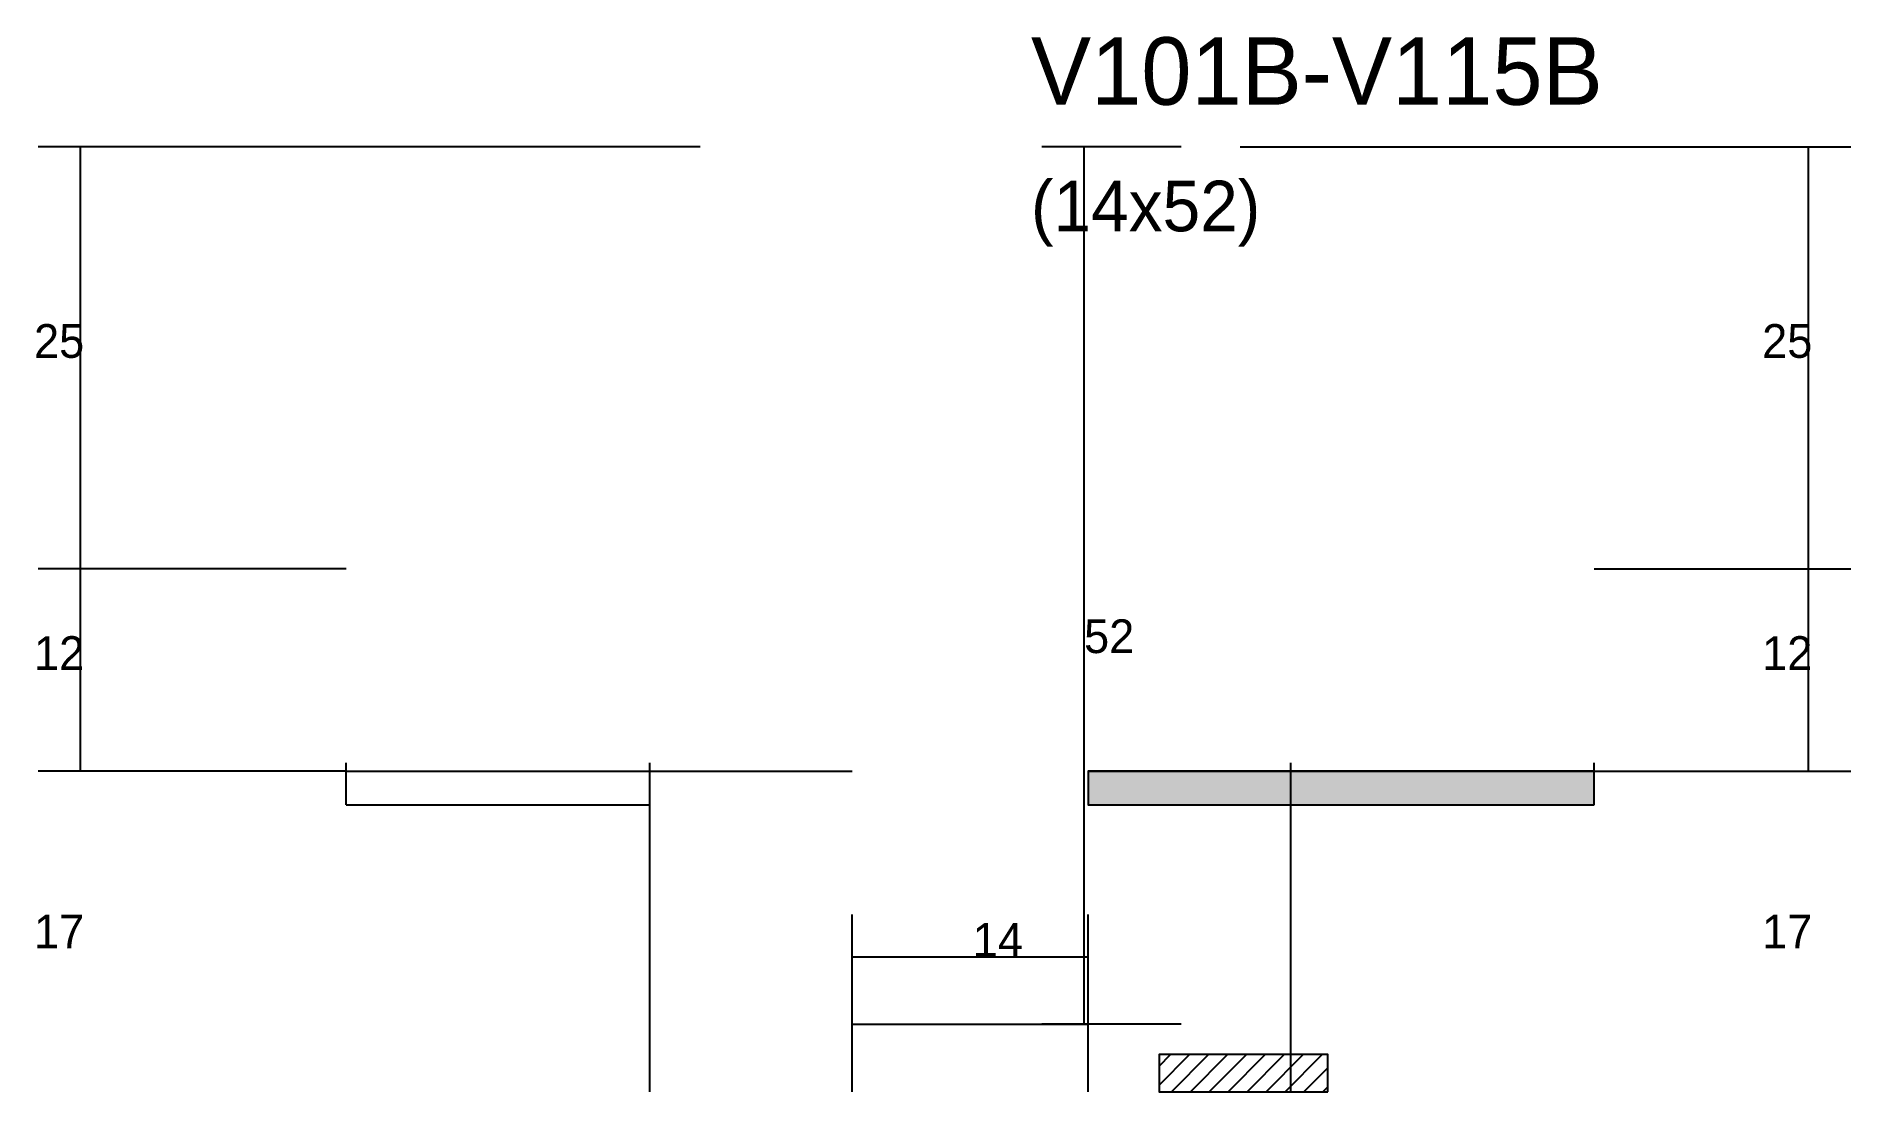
# Model space of a CAD drawing. Header units: metres. Extents: x -2848 to 22762, y -45195 to 1016.
# Drawn here: x 14282.1 to 14497.2, y -41912 to -41786.9 of the extents above; entities that cross this region are included whole.
import ezdxf

# ---------------------------------------------------------------- set-up
doc = ezdxf.new("R2010")
doc.units = ezdxf.units.M
for name, color, linetype in [('COTA', 4, 'Continuous'), ('Cota Seção (2x)', 4, 'Continuous'), ('Hachura', 253, 'Continuous'), ('Madeira', 126, 'Continuous'), ('Painéis', 200, 'Continuous'), ('Texto Seção', 7, 'Continuous')]:
    doc.layers.add(name, color=color, linetype=linetype)

msp = doc.modelspace()

# ---------------------------------------------------------------- texts
at = {"layer": 'COTA'}
for s, p in [('25', (14281.8, -41825)), ('25', (14486.7, -41825)), ('12', (14281.8, -41862)), ('12', (14486.7, -41862)), ('17', (14281.8, -41895)), ('17', (14486.7, -41895))]:
    msp.add_text(s, height=4, dxfattribs=at).set_placement(p)
at = {"layer": 'Cota Seção (2x)'}
for s, p in [('52', (14406.3, -41860)), ('14', (14393.1, -41896))]:
    msp.add_text(s, height=4, dxfattribs=at).set_placement(p)
at = {"layer": 'Texto Seção'}
for s, height, p in [('V101B-V115B', 8, (14400, -41795)), ('(14x52)', 6, (14400, -41810))]:
    msp.add_text(s, height=height, dxfattribs=at).set_placement(p)

# ---------------------------------------------------------------- hatches: boundary and pattern name
at = {"layer": 'Hachura'}
h = msp.add_hatch(color=8, dxfattribs=at)
h.dxf.hatch_style = 1
h.paths.add_polyline_path([(14466.8, -41878), (14466.8, -41874), (14466.8, -41874), (14406.8, -41874), (14406.8, -41874), (14406.8, -41878), (14406.8, -41878), (14466.8, -41878)])
h = msp.add_hatch(dxfattribs=at)
h.set_pattern_fill('ANSI31', scale=0.5)
h.paths.add_polyline_path([(14435.2, -41912), (14435.2, -41907.6), (14435.2, -41907.6), (14415.2, -41907.6), (14415.2, -41907.6), (14415.2, -41912), (14415.2, -41912), (14435.2, -41912)])

# ---------------------------------------------------------------- linework, layer by layer
at = {"layer": 'COTA'}
for p, q in [((14360.8, -41800), (14282.3, -41800)), ((14287.3, -41850), (14287.3, -41800)), ((14424.8, -41800), (14497.2, -41800)), ((14492.2, -41850), (14492.2, -41800)), ((14318.8, -41850), (14282.3, -41850)), ((14318.8, -41850), (14282.3, -41850)), ((14287.3, -41874), (14287.3, -41850)), ((14466.8, -41850), (14497.2, -41850)), ((14466.8, -41850), (14497.2, -41850)), ((14492.2, -41874), (14492.2, -41850)), ((14318.8, -41878), (14318.8, -41873)), ((14354.8, -41912), (14354.8, -41873)), ((14430.8, -41912), (14430.8, -41873)), ((14466.8, -41878), (14466.8, -41873)), ((14318.8, -41874), (14282.3, -41874)), ((14466.8, -41874), (14497.2, -41874)), ((14318.8, -41878), (14354.8, -41878)), ((14430.8, -41878), (14466.8, -41878))]:
    msp.add_line(p, q, dxfattribs=at)
at = {"layer": 'Cota Seção (2x)'}
for p, q in [((14417.8, -41800), (14401.3, -41800)), ((14406.3, -41904), (14406.3, -41800)), ((14378.8, -41912), (14378.8, -41891)), ((14406.8, -41912), (14406.8, -41891)), ((14378.8, -41896), (14406.8, -41896)), ((14417.8, -41904), (14401.3, -41904))]:
    msp.add_line(p, q, dxfattribs=at)
at = {"layer": 'Madeira'}
msp.add_lwpolyline([(14435.2, -41912), (14435.2, -41907.6), (14415.2, -41907.6), (14415.2, -41912)], close=True, dxfattribs=at)
at = {"layer": 'Painéis'}
for p, q in [((14318.8, -41874), (14378.8, -41874)), ((14406.8, -41874), (14466.8, -41874)), ((14378.8, -41904), (14406.8, -41904))]:
    msp.add_line(p, q, dxfattribs=at)
msp.add_lwpolyline([(14466.8, -41878), (14466.8, -41874), (14406.8, -41874), (14406.8, -41878)], close=True, dxfattribs=at)

msp.set_redraw_order([(e.dxf.handle, doc.entitydb.next_handle()) for e in msp.query("TEXT MTEXT ATTDEF DIMENSION ARC_DIMENSION")])  # texts and dimensions are drawn at this point

doc.saveas('drawing.dxf')
